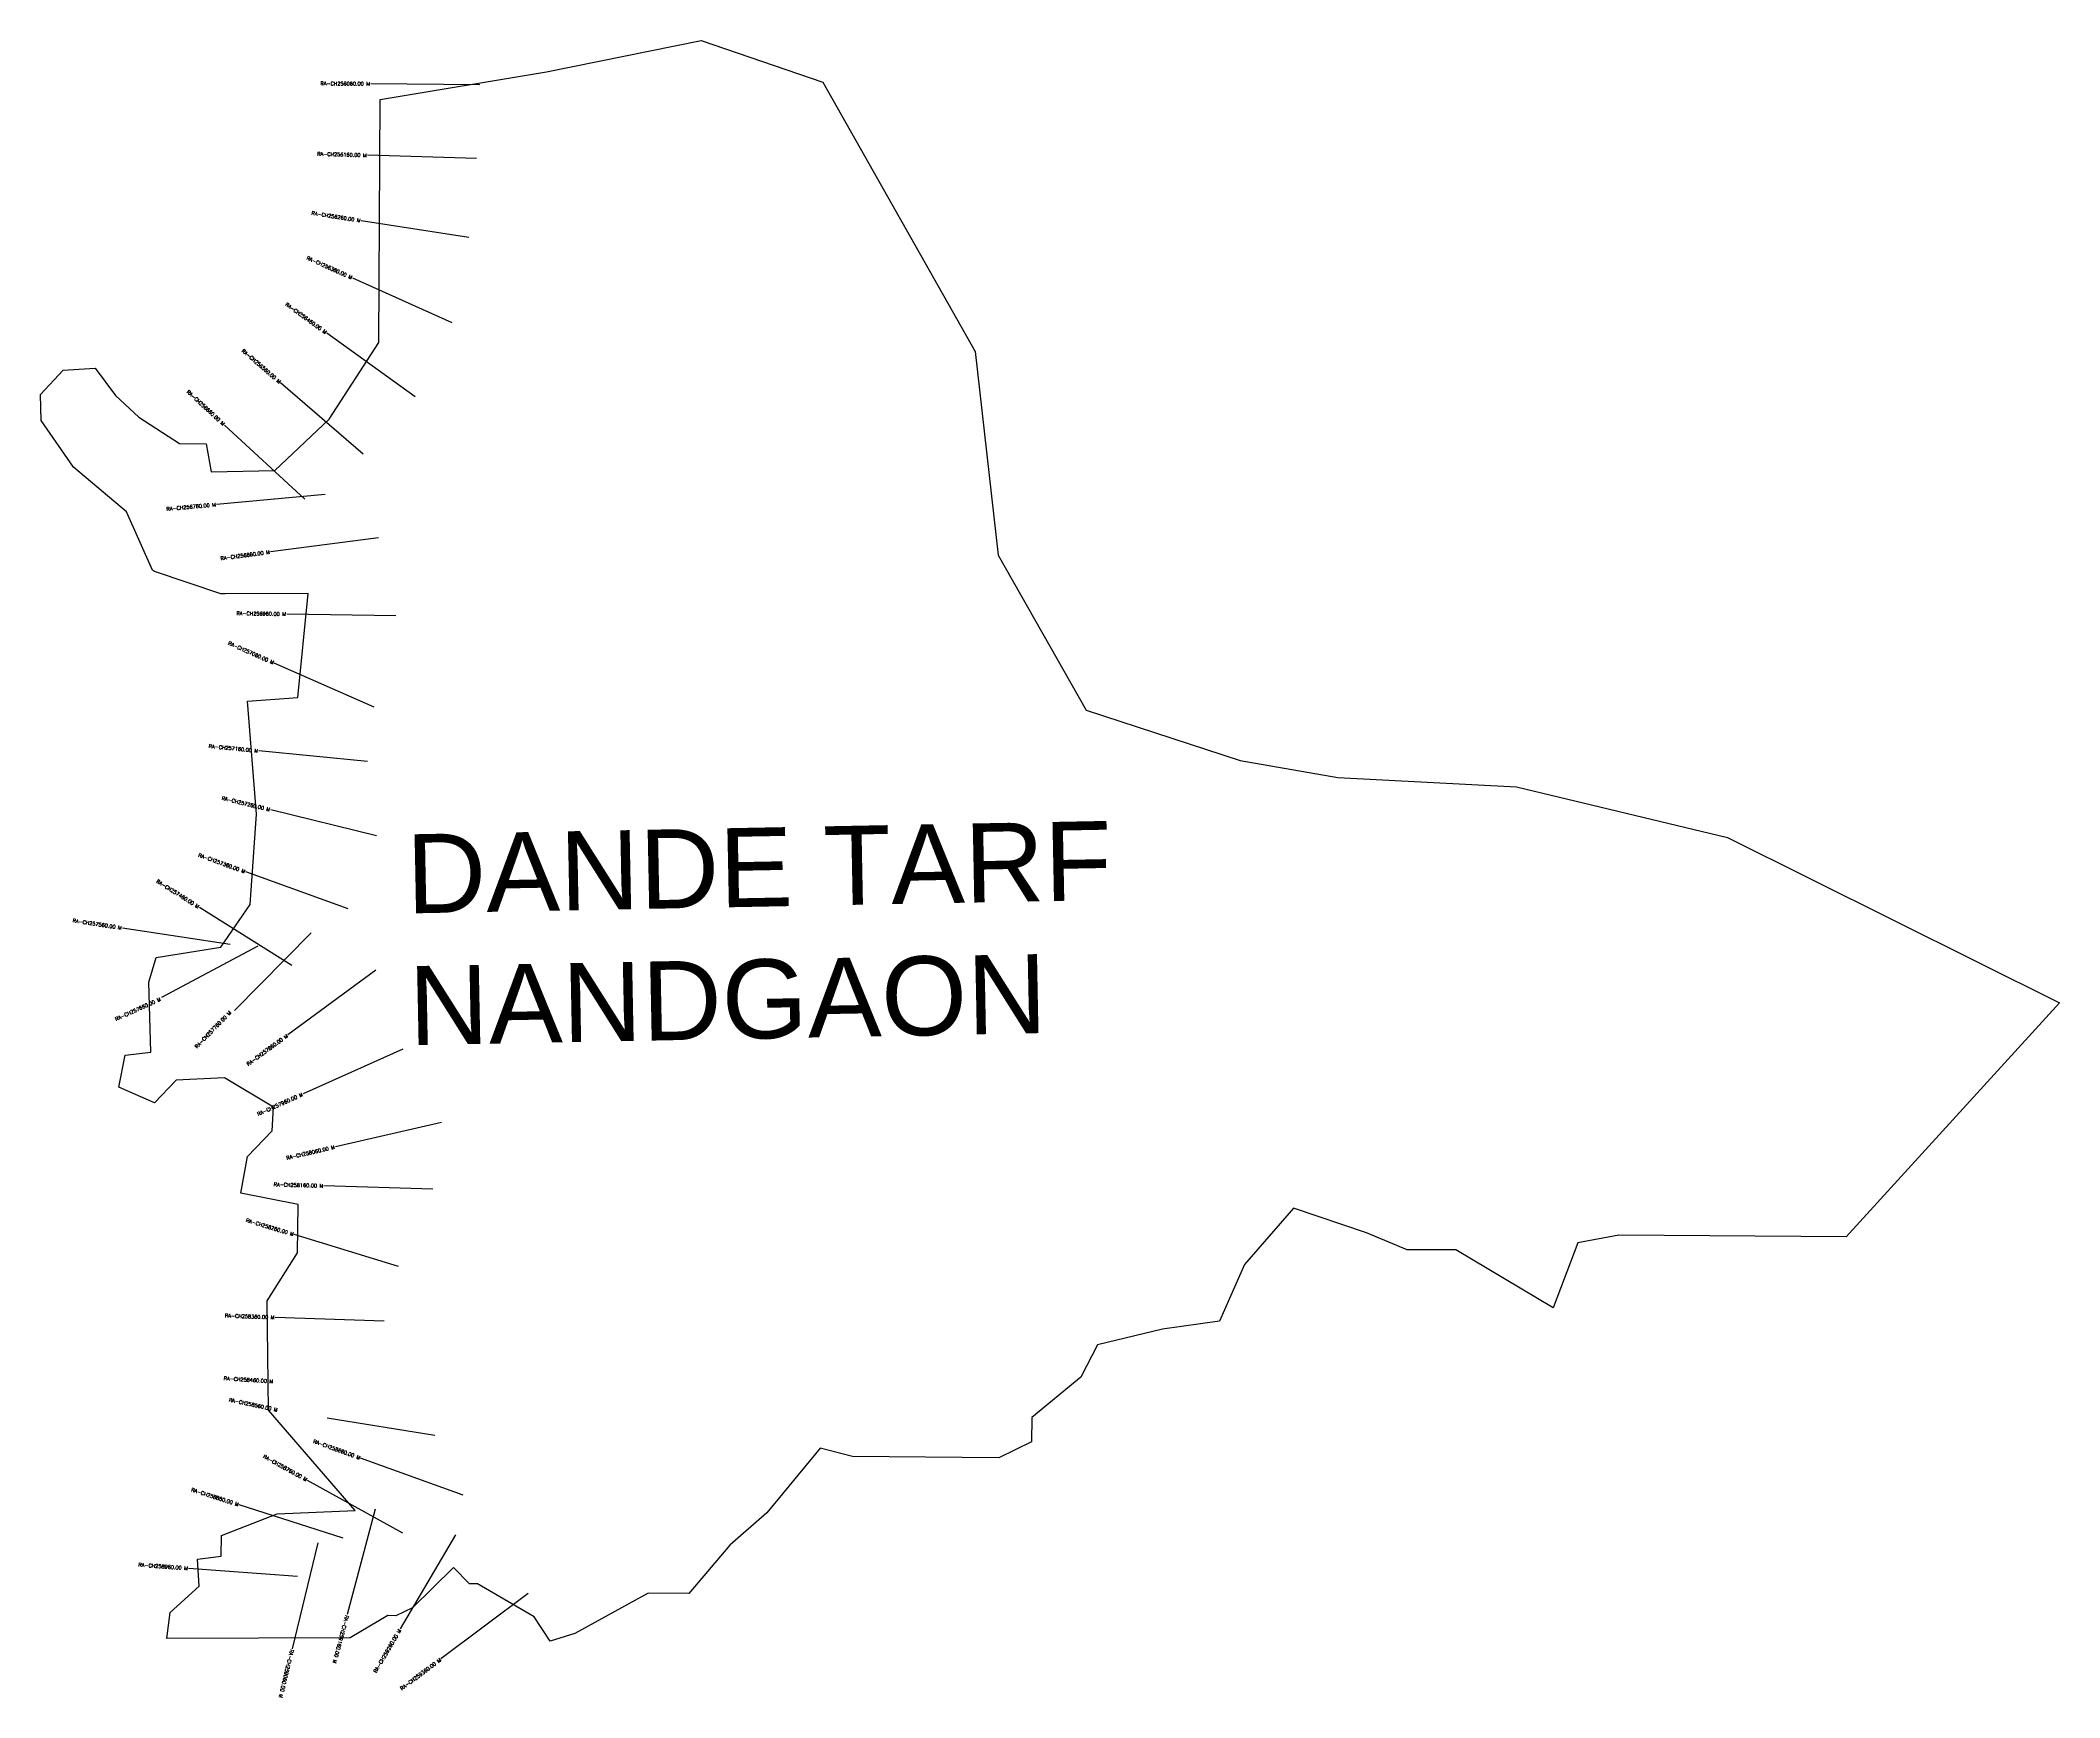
# Model space of a CAD drawing. Header units: metres. Extents: x 278616 to 281394, y 2035916 to 2038195.
import ezdxf
from ezdxf.enums import TextEntityAlignment as Align

# ---------------------------------------------------------------- set-up
doc = ezdxf.new("R2010")
doc.units = ezdxf.units.M
for name, color, linetype in [('CS', 134, 'Continuous'), ('CSMark', 6, 'Continuous'), ('VILLAGE NAME', 250, 'Continuous')]:
    doc.layers.add(name, color=color, linetype=linetype)
doc.styles.get("Standard").update_dxf_attribs({"font": 'simplex.shx'})

msp = doc.modelspace()

# ---------------------------------------------------------------- linework, layer by layer
at = {"color": 6, "flags": 128}
msp.add_lwpolyline([(279083.1, 2038114.1), (279312, 2038152.3), (279524.8, 2038195.3), (279692.2, 2038138.1), (279901.8, 2037767.3), (279933.1, 2037487.4), (280054.4, 2037273.9), (280266.4, 2037205.1), (280400.5, 2037181.7), (280646.4, 2037168.5), (280936.7, 2037099.1), (281393.5, 2036871.7), (281100.1, 2036549.7), (280787, 2036552.2), (280730.9, 2036541.4), (280696.7, 2036452.2), (280563.1, 2036531.6), (280495.9, 2036531.6), (280440.2, 2036555), (280339.8, 2036589.3), (280272.1, 2036511.5), (280237.9, 2036433.5), (280159.5, 2036422.9), (280069.9, 2036401.3), (280047.2, 2036356.7), (279979.6, 2036301.3), (279979.3, 2036267.8), (279934.4, 2036245.8), (279733.1, 2036247.4), (279688.4, 2036258.9), (279615, 2036170), (279564.3, 2036125.7), (279507.9, 2036059), (279451.9, 2036059.4), (279350.8, 2036004.3), (279317.2, 2035993.4), (279295.1, 2036027.1), (279217.2, 2036072.5), (279205.9, 2036072.6), (279183.8, 2036095.1), (279127.4, 2036039.6), (279104.9, 2036028.6), (279093.8, 2036028.7), (279042, 2035998.3), (278915.8, 2035997.8), (278789.6, 2035997.4), (278794.2, 2036032.9), (278834.2, 2036069.4), (278831.8, 2036106.5), (278864.4, 2036110.5), (278864.7, 2036138.7), (278941.4, 2036168.9), (279048.9, 2036173.5), (278929.5, 2036311.2), (278927.8, 2036461.5), (278969.5, 2036527.6), (278970.3, 2036594.2), (278891.3, 2036609.9), (278900.4, 2036660.2), (278934.7, 2036695.3), (278936.5, 2036727.9), (278869.1, 2036768.6), (278802.7, 2036765), (278772.6, 2036734.2), (278723.4, 2036755.5), (278732.4, 2036799.8), (278767.8, 2036803.9), (278764.7, 2036900.1), (278774.9, 2036934.1), (278864.1, 2036947.9), (278904.4, 2037006.6), (278912.9, 2037130.9), (278900.6, 2037286.5), (278969.9, 2037291.6), (278984.2, 2037434.4), (278869.9, 2037434.3), (278864.1, 2037434.3), (278772.6, 2037464.9), (278769.8, 2037466.5), (278734, 2037546.8), (278661.2, 2037608.4), (278616.7, 2037672.6), (278615.7, 2037708.1), (278647.2, 2037741.8), (278691, 2037744.3), (278718.9, 2037706.9), (278751, 2037676.9), (278807.1, 2037640.7), (278843.9, 2037640.3), (278850.5, 2037601.7), (278938.1, 2037603.7), (279013.1, 2037674.3), (279081.5, 2037779.7), (279083.1, 2038114.1)], dxfattribs=at)
at = {"layer": 'CS'}
for p, q in [((279220.1, 2038134.4), (279070.1, 2038135.6)), ((279215.5, 2038033), (279065.6, 2038037.3)), ((279205.3, 2037924.4), (279057.1, 2037947.3)), ((279182.2, 2037806.9), (279045.4, 2037868.3)), ((279131.3, 2037704.9), (279009.6, 2037792.6)), ((279059.7, 2037626.2), (278946.2, 2037724.2)), ((278979.4, 2037564.5), (278869.1, 2037666.1)), ((279007.4, 2037570.6), (278858, 2037557)), ((279080.9, 2037511.2), (278932.2, 2037491.7)), ((279104.5, 2037403.9), (278954.5, 2037406.3)), ((279074.7, 2037278.2), (278937.5, 2037338.8)), ((279065.5, 2037203.5), (278916.2, 2037218)), ((279078.3, 2037101.4), (278932.5, 2037136.9)), ((279039.2, 2037000.8), (278898.1, 2037051.7)), ((278961.6, 2036923), (278834.5, 2037002.7)), ((278876.8, 2036951.8), (278728.5, 2036974.4)), ((278988.1, 2036967.8), (278882.6, 2036861.1)), ((278914.7, 2036949.7), (278782.5, 2036878.8)), ((279077.1, 2036916.3), (278956.2, 2036827.5)), ((279114.1, 2036807.9), (278977.3, 2036746.4)), ((279167.7, 2036707), (279021.5, 2036673.5)), ((279155.8, 2036615.4), (279005.8, 2036619.8)), ((279108.5, 2036509.1), (278965, 2036552.7)), ((279088.6, 2036433.6), (278938.7, 2036438.8)), ((279158.3, 2036276.4), (279010.2, 2036300.3)), ((279197.4, 2036194.2), (279056.3, 2036245.2)), ((279114.3, 2036142), (278983.2, 2036214.7)), ((279032.1, 2036135.1), (278889.3, 2036181)), ((279076.2, 2036175.1), (279037.8, 2036030.1)), ((279186.6, 2036139.7), (279110.7, 2036010.4)), ((278997.2, 2036128.8), (278962.1, 2035982.9)), ((278969.2, 2036082.6), (278819.6, 2036093.6)), ((279286.8, 2036059.1), (279166.8, 2035969.1))]:
    msp.add_line(p, q, dxfattribs=at)

# ---------------------------------------------------------------- texts
at = {"layer": 'CSMark'}
for s, rotation, p in [('RA-CH256060.00 M', 359.5611, (279069.1, 2038135.6)), ('RA-CH256160.00 M', 358.3678, (279064.6, 2038037.3)), ('RA-CH256260.00 M', 351.2114, (279056.1, 2037947.5)), ('RA-CH256360.00 M', 335.8475, (279044.5, 2037868.7)), ('RA-CH256460.00 M', 324.2165, (279008.8, 2037793.2)), ('RA-CH256560.00 M', 319.2254, (278945.4, 2037724.9)), ('RA-CH256660.00 M', 317.3698, (278868.3, 2037666.8)), ('RA-CH256760.00 M', 5.1807, (278857.1, 2037556.9)), ('RA-CH256860.00 M', 7.443, (278931.2, 2037491.6)), ('RA-CH256960.00 M', 359.0904, (278953.5, 2037406.3)), ('RA-CH257060.00 M', 336.1716, (278936.6, 2037339.2)), ('RA-CH257160.00 M', 354.4367, (278915.2, 2037218.1)), ('RA-CH257260.00 M', 346.2929, (278931.6, 2037137.2)), ('RA-CH257360.00 M', 340.1596, (278897.2, 2037052)), ('RA-CH257460.00 M', 327.9063, (278833.7, 2037003.2)), ('RA-CH257560.00 M', 351.3004, (278727.5, 2036974.6)), ('RA-CH257860.00 M', 36.2939, (278955.4, 2036826.9)), ('RA-CH257960.00 M', 24.2005, (278976.4, 2036746)), ('RA-CH258060.00 M', 12.9145, (279020.5, 2036673.2)), ('RA-CH258160.00 M', 358.3436, (279004.8, 2036619.8)), ('RA-CH258260.00 M', 343.125, (278964, 2036553)), ('RA-CH258360.00 M', 357.9814, (278937.7, 2036438.9)), ('RA-CH258460.00 M', 356.3465, (278935.9, 2036350.8)), ('RA-CH258760.00 M', 330.9926, (278982.3, 2036215.2)), ('RA-CH258660.00 M', 340.112, (279055.4, 2036245.6)), ('RA-CH258860.00 M', 342.1664, (278888.3, 2036181.3)), ('RA-CH258960.00 M', 355.7901, (278818.6, 2036093.7)), ('RA-CH259260.00 M', 59.6132, (279110.2, 2036009.5)), ('RA-CH259360.00 M', 36.8834, (279166, 2035968.5))]:
    msp.add_text(s, height=5, rotation=rotation, dxfattribs=at).set_placement(p, align=Align.MIDDLE_RIGHT)
for s, rotation, p in [('RA-CH257660.00 M', 24.3465, (278718.8, 2036848.8)), ('RA-CH257760.00 M', 46.0339, (278829.5, 2036810.2)), ('RA-CH258560.00 M', 347.9737, (278875.2, 2036325.7)), ('RA-CH259160.00 M', 255.1721, (279037.6, 2036029.1)), ('RA-CH259060.00 M', 256.4972, (278961.9, 2035982))]:
    msp.add_text(s, height=5, rotation=rotation, dxfattribs=at).set_placement(p, align=Align.MIDDLE_LEFT)
at = {"layer": 'VILLAGE NAME', "insert": (279118, 2037103.2), "char_height": 108.748, "attachment_point": 1, "rotation": 1.1028}
msp.add_mtext_dynamic_manual_height_columns('{\\fArial|b0|i0|c0|p34;DANDE TARF NANDGAON}', width=1353.069, gutter_width=543.7, heights=[0], dxfattribs=at)

doc.saveas('drawing.dxf')
